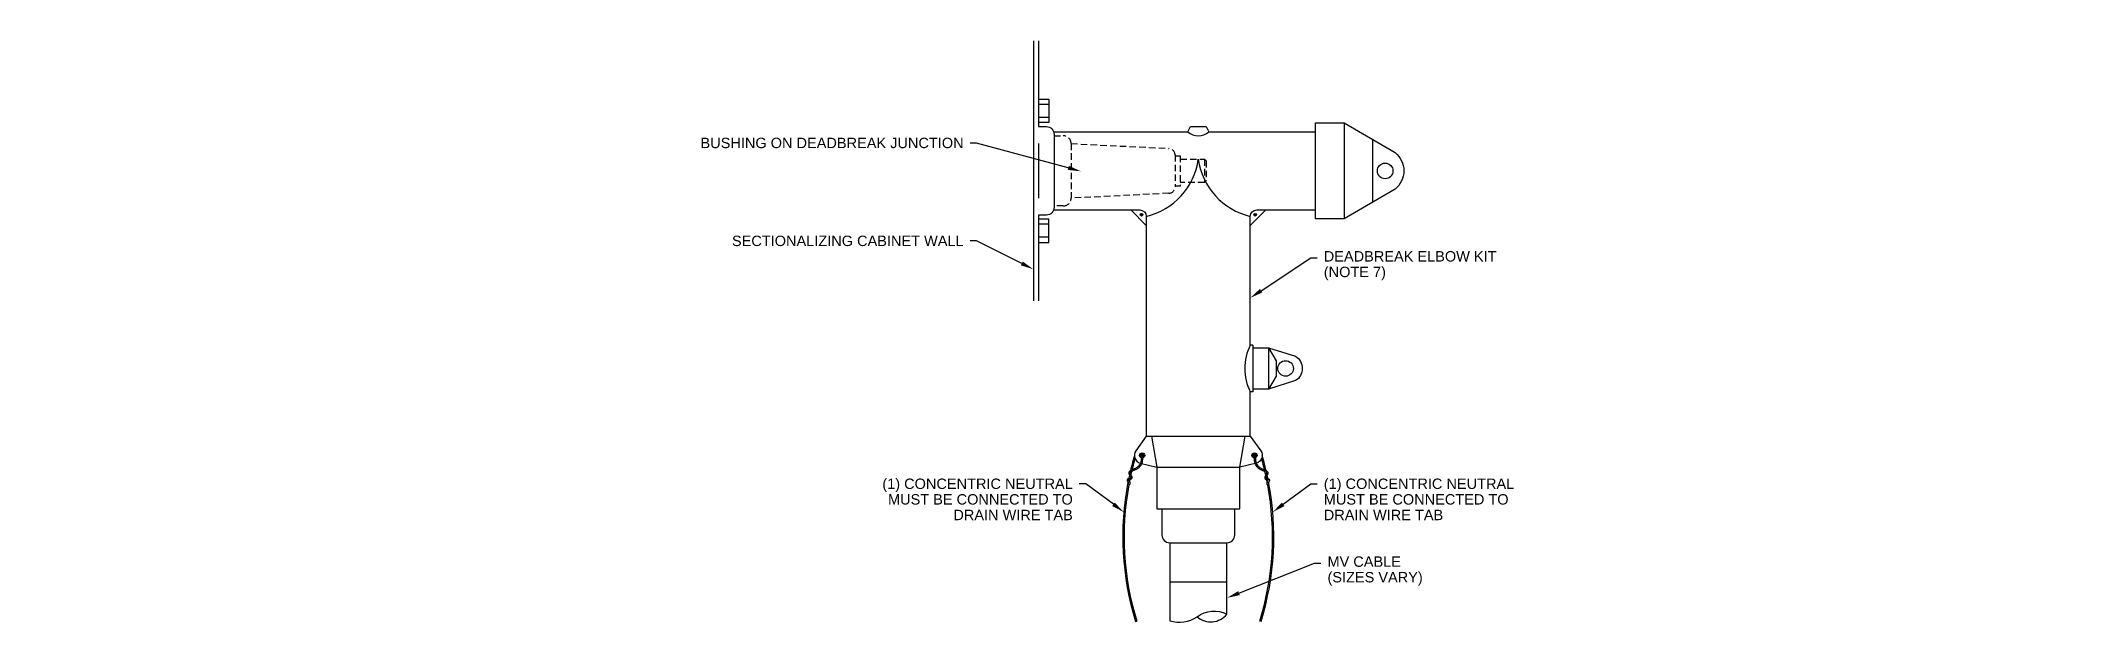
# Model space of a CAD drawing. Header units: feet. Extents: x -208 to 2089, y -974 to 342.
# Drawn here: x 53.6 to 132.2, y -849.6 to -827.2 of the extents above; entities that cross this region are included whole.
import ezdxf
from ezdxf import colors
from ezdxf.entities.mleader import LeaderData, LeaderLine
from ezdxf.math import Vec2, Vec3

# ---------------------------------------------------------------- set-up
doc = ezdxf.new("R2010")
doc.units = ezdxf.units.FT
doc.header["$MEASUREMENT"] = 0
doc.linetypes.add('DASHED2', pattern=[0.375, 0.25, -0.125])
doc.layers.add('TEXT', color=1, linetype='Continuous')
doc.styles.add('NEI-A', font='arial.ttf', dxfattribs={"height": 0.1})

msp = doc.modelspace()

# ---------------------------------------------------------------- hatches: boundary and pattern name
h = msp.add_hatch(color=256)
h.dxf.hatch_style = 1
edge = h.paths.add_edge_path()
edge.add_arc((95.97589, -833.93363), 0.05, 0, 360)
h = msp.add_hatch(color=256)
h.dxf.hatch_style = 1
edge = h.paths.add_edge_path()
edge.add_arc((100.34912, -833.93363), 0.05, 0, 360)
h = msp.add_hatch(color=256)
h.dxf.hatch_style = 1
edge = h.paths.add_edge_path()
edge.add_arc((96.00326, -843.19351), 0.1, 0, 360)
h = msp.add_hatch(color=256)
h.dxf.hatch_style = 1
edge = h.paths.add_edge_path()
edge.add_arc((100.32175, -843.19351), 0.1, 0, 360)

# ---------------------------------------------------------------- linework, layer by layer
msp.add_line((97.0625, -846.54702), (97.0625, -849.54702))
for points in [[(91.81862, -827.24702), (91.81862, -837.24702)], [(92.01862, -827.24702), (92.01862, -830.54702)], [(92.01862, -829.49158), (92.41862, -829.49158), (92.41862, -830.39158), (92.01862, -830.39158)], [(92.41862, -829.69158), (92.01862, -829.69158)], [(92.41862, -830.19158), (92.01862, -830.19158)], [(97.7625, -830.74702), (97.8625, -830.54702), (98.4625, -830.54702), (98.5625, -830.74702)], [(92.01862, -831.19702), (92.01862, -833.29702)], [(92.60147, -830.74702), (97.7625, -830.74702)], [(98.5625, -830.74702), (102.66862, -830.74702)], [(104.86862, -831.04037), (104.86862, -833.45368)], [(95.5625, -833.74702), (96.1625, -834.34702)], [(100.7625, -833.74702), (100.1625, -834.34702)], [(92.01862, -833.94702), (92.01862, -837.24702)], [(92.01862, -835.00246), (92.41862, -835.00246), (92.41862, -834.10246), (92.01862, -834.10246)], [(92.41862, -834.30246), (92.01862, -834.30246)], [(92.41862, -834.80246), (92.01862, -834.80246)], [(100.2625, -838.94702), (100.2625, -840.74702), (100.1625, -840.74702)], [(100.2625, -838.94702), (100.1625, -838.94702)], [(100.2625, -839.04702), (100.8625, -839.04702), (100.8625, -840.64702), (100.2625, -840.64702)], [(100.8625, -839.04702), (101.1625, -839.54702), (101.1625, -840.14702), (100.8625, -840.64702)], [(96.3625, -842.44702), (96.5625, -843.64702), (99.7625, -843.64702), (99.9625, -842.44702)], [(95.55245, -843.78127), (95.54973, -843.78311), (95.54097, -843.78907), (95.53217, -843.79523), (95.52358, -843.80159), (95.51542, -843.80821), (95.50791, -843.81509), (95.50127, -843.82228), (95.49575, -843.8298), (95.49155, -843.83768), (95.48884, -843.84593), (95.4875, -843.8545), (95.48735, -843.86331), (95.48819, -843.87229), (95.48985, -843.88136), (95.49213, -843.89046), (95.49485, -843.8995), (95.49783, -843.90841), (95.50091, -843.91713), (95.50405, -843.92562), (95.50724, -843.93386), (95.51049, -843.94182), (95.51379, -843.94948), (95.51713, -843.95681), (95.5205, -843.96378), (95.5239, -843.97038), (95.52733, -843.97658), (95.53073, -843.98239), (95.53406, -843.98784), (95.53728, -843.99293), (95.54034, -843.9977), (95.54319, -844.00215), (95.54579, -844.00632), (95.54808, -844.0102), (95.55005, -844.01384), (95.55169, -844.01726), (95.55302, -844.02053), (95.55407, -844.02367), (95.55486, -844.02674), (95.55541, -844.02978), (95.55574, -844.03285), (95.55586, -844.03598), (95.55581, -844.0392), (95.55559, -844.04249), (95.5552, -844.04579), (95.55465, -844.04906), (95.55394, -844.05225), (95.55309, -844.05531), (95.5521, -844.0582), (95.55097, -844.06085), (95.5497, -844.06325), (95.54824, -844.06542), (95.54653, -844.06739), (95.54449, -844.06922), (95.54208, -844.07094), (95.53922, -844.07259)], [(95.96419, -843.28556), (95.96421, -843.34238), (95.95939, -843.39415), (95.95017, -843.44112), (95.937, -843.48353), (95.92033, -843.52161), (95.9006, -843.55562), (95.87827, -843.58578), (95.85377, -843.61234), (95.82758, -843.63555), (95.80028, -843.65573), (95.77247, -843.6732), (95.74474, -843.68828), (95.71768, -843.70129), (95.69191, -843.71257), (95.66802, -843.72243), (95.6466, -843.73119), (95.6281, -843.73916), (95.61225, -843.74647), (95.61207, -843.74655)], [(96.5625, -843.64702), (96.5625, -845.24702), (99.7625, -845.24702), (99.7625, -843.64702)], [(100.36082, -843.28556), (100.3608, -843.34238), (100.36562, -843.39415), (100.37484, -843.44112), (100.38801, -843.48353), (100.40468, -843.52161), (100.42441, -843.55562), (100.44674, -843.58578), (100.47124, -843.61234), (100.49742, -843.63555), (100.52472, -843.65573), (100.55254, -843.6732), (100.58027, -843.68828), (100.60733, -843.70129), (100.6331, -843.71257), (100.65699, -843.72243), (100.67841, -843.73119), (100.69691, -843.73916), (100.71276, -843.74647), (100.71294, -843.74655)], [(100.77255, -843.78127), (100.77528, -843.78311), (100.78404, -843.78907), (100.79283, -843.79523), (100.80143, -843.80159), (100.80959, -843.80821), (100.8171, -843.81509), (100.82373, -843.82228), (100.82926, -843.8298), (100.83346, -843.83768), (100.83617, -843.84593), (100.83751, -843.8545), (100.83766, -843.86331), (100.83682, -843.87229), (100.83516, -843.88136), (100.83288, -843.89046), (100.83015, -843.8995), (100.82718, -843.90841), (100.8241, -843.91713), (100.82096, -843.92562), (100.81776, -843.93386), (100.81451, -843.94182), (100.81122, -843.94948), (100.80788, -843.95681), (100.80451, -843.96378), (100.80111, -843.97038), (100.79768, -843.97658), (100.79428, -843.98239), (100.79095, -843.98784), (100.78773, -843.99293), (100.78467, -843.9977), (100.78182, -844.00215), (100.77922, -844.00632), (100.77692, -844.0102), (100.77496, -844.01384), (100.77332, -844.01726), (100.77199, -844.02053), (100.77094, -844.02367), (100.77015, -844.02674), (100.7696, -844.02978), (100.76927, -844.03285), (100.76914, -844.03598), (100.7692, -844.0392), (100.76942, -844.04249), (100.76981, -844.04579), (100.77036, -844.04906), (100.77107, -844.05225), (100.77192, -844.05531), (100.77291, -844.0582), (100.77404, -844.06085), (100.77531, -844.06325), (100.77677, -844.06542), (100.77848, -844.06739), (100.78052, -844.06922), (100.78293, -844.07094), (100.78579, -844.07259)], [(95.48579, -844.08408), (95.46976, -844.08589), (95.46507, -844.08739), (95.46072, -844.08895), (95.4567, -844.09062), (95.45301, -844.09248), (95.44961, -844.09459), (95.44649, -844.09703), (95.44364, -844.09986), (95.44104, -844.10314), (95.4387, -844.10683), (95.43661, -844.11092), (95.43477, -844.11535), (95.43319, -844.1201), (95.43187, -844.12512), (95.43081, -844.13038), (95.43, -844.13584), (95.42947, -844.14147), (95.42921, -844.1472), (95.42924, -844.15299), (95.42957, -844.15877), (95.43022, -844.16449), (95.4312, -844.17009), (95.43252, -844.17552), (95.4342, -844.18072), (95.43624, -844.18565), (95.43857, -844.19034), (95.44112, -844.19483), (95.44381, -844.19916), (95.44656, -844.20337), (95.44931, -844.20752), (95.45196, -844.21163), (95.45445, -844.21576), (95.45672, -844.21994), (95.45873, -844.22418), (95.46051, -844.2285), (95.46204, -844.23289), (95.46332, -844.23736), (95.46435, -844.24193), (95.46514, -844.2466), (95.46567, -844.25137), (95.46592, -844.25626), (95.46576, -844.26132), (95.46503, -844.2666), (95.46356, -844.27216), (95.46119, -844.27806), (95.45776, -844.28434), (95.45311, -844.29107), (95.44708, -844.2983)], [(95.44708, -844.2983), (95.4992, -844.33552)], [(100.87792, -844.2983), (100.82581, -844.33552)], [(100.83922, -844.08408), (100.85525, -844.08589), (100.85994, -844.08739), (100.86429, -844.08895), (100.8683, -844.09062), (100.872, -844.09248), (100.8754, -844.09459), (100.87852, -844.09703), (100.88137, -844.09986), (100.88396, -844.10314), (100.88631, -844.10683), (100.8884, -844.11092), (100.89024, -844.11535), (100.89182, -844.1201), (100.89314, -844.12512), (100.8942, -844.13038), (100.895, -844.13584), (100.89554, -844.14147), (100.8958, -844.1472), (100.89577, -844.15299), (100.89544, -844.15877), (100.89479, -844.16449), (100.89381, -844.17009), (100.89249, -844.17552), (100.89081, -844.18072), (100.88877, -844.18565), (100.88644, -844.19034), (100.88389, -844.19483), (100.8812, -844.19916), (100.87844, -844.20337), (100.8757, -844.20752), (100.87305, -844.21163), (100.87055, -844.21576), (100.86829, -844.21994), (100.86628, -844.22418), (100.8645, -844.2285), (100.86297, -844.23289), (100.86169, -844.23736), (100.86066, -844.24193), (100.85987, -844.2466), (100.85934, -844.25137), (100.85908, -844.25626), (100.85924, -844.26132), (100.85998, -844.2666), (100.86145, -844.27216), (100.86382, -844.27806), (100.86725, -844.28434), (100.87189, -844.29107), (100.87792, -844.2983)], [(99.2625, -849.29762), (99.2625, -846.54702)], [(97.0625, -848.04702), (99.2625, -848.04702)], [(95.74961, -849.58419), (95.7974, -849.56948)], [(100.5754, -849.58419), (100.52761, -849.56948)]]:
    msp.add_lwpolyline(points)
for points in [[(92.01862, -830.54702), (92.31862, -830.54702, -0.41421356), (92.61862, -830.84702), (92.61862, -833.64702, -0.41421356), (92.31862, -833.94702), (92.01862, -833.94702)], [(103.76862, -830.39702), (105.73271, -831.54573, -0.47899758), (105.73271, -832.94831), (103.76862, -834.09702)], [(92.60147, -833.74702), (95.9125, -833.74702, -0.41421356), (96.1625, -833.99702), (96.1625, -842.44702), (100.1625, -842.44702), (100.1625, -840.74702)], [(100.1625, -838.94702), (100.1625, -833.99702, -0.41421356), (100.4125, -833.74702), (102.66862, -833.74702)], [(100.8625, -839.04702), (101.90076, -839.37861, -0.55879519), (101.90076, -840.31543), (100.8625, -840.64702)], [(96.1625, -842.44702), (95.75807, -843.02064, 0.52484359), (95.92857, -843.48406), (96.5625, -843.64702)], [(100.1625, -842.44702), (100.56694, -843.02064, -0.52484359), (100.39644, -843.48406), (99.7625, -843.64702)], [(95.5328, -843.86647), (95.53522, -843.87776), (95.53773, -843.88654), (95.54223, -843.89731), (95.54627, -843.90664), (95.54964, -843.91364), (95.55319, -843.9203), (95.56268, -843.93605), (95.56531, -843.94157), (95.56803, -843.94685), (95.5708, -843.95187), (95.57363, -843.95671), (95.57652, -843.96144), (95.57946, -843.96608), (95.58242, -843.9707, -0.00027288), (95.58245, -843.97074), (95.5853, -843.9752, -0.00281675), (95.5856, -843.97568), (95.5882, -843.97984, -0.0060236), (95.58882, -843.98087), (95.59112, -843.98475, -0.00969883), (95.59208, -843.98644), (95.59404, -843.99008, -0.01226707), (95.59515, -843.99226), (95.59679, -843.99569, -0.01445122), (95.59796, -843.99833), (95.5993, -844.00159, -0.01640777), (95.60044, -844.00467), (95.60149, -844.00781, -0.01781759), (95.6025, -844.01123), (95.60329, -844.0143, -0.01837107), (95.60407, -844.01789), (95.60462, -844.02093, -0.0178833), (95.60513, -844.02447), (95.60545, -844.02753, -0.01638049), (95.60569, -844.0308), (95.60582, -844.03393, -0.01430511), (95.60586, -844.03679), (95.60581, -844.04001, -0.01297687), (95.6057, -844.04261), (95.60547, -844.04589, -0.01236758), (95.60524, -844.04836), (95.60485, -844.05166, -0.01225713), (95.6045, -844.05409), (95.60395, -844.05736, -0.01263196), (95.60347, -844.05984), (95.60277, -844.06303, -0.01353537), (95.60211, -844.06565), (95.60126, -844.06871, -0.01507606), (95.60037, -844.07159), (95.59937, -844.07447, -0.01744986), (95.59812, -844.07773), (95.597, -844.08039, -0.02127299), (95.59517, -844.08423), (95.5939, -844.08663, -0.02669298), (95.59116, -844.0912), (95.5897, -844.09337, -0.03047311), (95.58599, -844.0982), (95.58428, -844.10018, -0.03098749), (95.57994, -844.10459), (95.5779, -844.10642, -0.02828077), (95.57349, -844.10995), (95.57108, -844.11167, -0.02359096), (95.56711, -844.11422), (95.56425, -844.11587, -0.01838766), (95.561, -844.1176), (95.55764, -844.11923, -0.01363948), (95.55515, -844.12035), (95.55122, -844.12199, -0.00964519), (95.54942, -844.1227), (95.54489, -844.1244, -0.00651685), (95.54366, -844.12484), (95.53861, -844.12658, -0.00448512), (95.53776, -844.12686), (95.53234, -844.12862, -0.00311199), (95.53175, -844.12881), (95.52743, -844.13015, -0.00209704)], [(96.01419, -843.28554), (96.01421, -843.34236, -0.02332165), (96.01399, -843.34701), (96.00917, -843.39879, -0.02524326), (96.00845, -843.40378), (95.99923, -843.45075, -0.02682882), (95.99792, -843.45595), (95.98475, -843.49836, -0.02788977), (95.9828, -843.50358), (95.96613, -843.54166, -0.02827833), (95.96358, -843.5467), (95.94385, -843.58071, -0.02793313), (95.94078, -843.58537), (95.91845, -843.61553, -0.02689998), (95.91502, -843.61968), (95.89052, -843.64624, -0.02512144), (95.88694, -843.64975), (95.86075, -843.67297, -0.0222099), (95.8573, -843.67576), (95.83, -843.69594, -0.01895621), (95.82687, -843.69808), (95.79906, -843.71554, -0.01568053), (95.79635, -843.71713), (95.76862, -843.73221, -0.01239706), (95.76641, -843.73334), (95.73936, -843.74635, -0.00900577), (95.73772, -843.7471), (95.71195, -843.75838, -0.00526515), (95.71098, -843.75879), (95.68709, -843.76865, -0.00069673), (95.68696, -843.7687), (95.66597, -843.77729), (95.64854, -843.7848), (95.63424, -843.79145), (95.62264, -843.79737), (95.61337, -843.80266), (95.60596, -843.80743), (95.59984, -843.81192), (95.59586, -843.81522)], [(100.31082, -843.28554), (100.3108, -843.34236, 0.02332165), (100.31101, -843.34701), (100.31584, -843.39879, 0.02524326), (100.31656, -843.40378), (100.32578, -843.45075, 0.02682882), (100.32709, -843.45595), (100.34026, -843.49836, 0.02788977), (100.3422, -843.50358), (100.35888, -843.54166, 0.02827833), (100.36143, -843.5467), (100.38116, -843.58071, 0.02793313), (100.38423, -843.58537), (100.40656, -843.61553, 0.02689998), (100.40999, -843.61968), (100.43448, -843.64624, 0.02512144), (100.43807, -843.64975), (100.46425, -843.67297, 0.0222099), (100.4677, -843.67576), (100.495, -843.69594, 0.01895621), (100.49813, -843.69808), (100.52595, -843.71554, 0.01568053), (100.52866, -843.71713), (100.55639, -843.73221, 0.01239706), (100.5586, -843.73334), (100.58565, -843.74635, 0.00900577), (100.58729, -843.7471), (100.61306, -843.75838, 0.00526515), (100.61403, -843.75879), (100.63792, -843.76865, 0.00069673), (100.63805, -843.7687), (100.65904, -843.77729), (100.67647, -843.7848), (100.69077, -843.79145), (100.70236, -843.79737), (100.71164, -843.80266), (100.71905, -843.80743), (100.72517, -843.81192), (100.72914, -843.81522)], [(100.79221, -843.86647), (100.78979, -843.87776), (100.78728, -843.88654), (100.78278, -843.89731), (100.77874, -843.90664), (100.77536, -843.91364), (100.77182, -843.9203), (100.76233, -843.93605), (100.7597, -843.94157), (100.75698, -843.94685), (100.75421, -843.95187), (100.75138, -843.95671), (100.74849, -843.96144), (100.74555, -843.96608), (100.74259, -843.9707, 0.00027288), (100.74256, -843.97074), (100.73971, -843.9752, 0.00281675), (100.73941, -843.97568), (100.73681, -843.97984, 0.0060236), (100.73618, -843.98087), (100.73389, -843.98475, 0.00969883), (100.73293, -843.98644), (100.73097, -843.99008, 0.01226707), (100.72985, -843.99226), (100.72822, -843.99569, 0.01445122), (100.72705, -843.99833), (100.72571, -844.00159, 0.01640777), (100.72457, -844.00467), (100.72352, -844.00781, 0.01781759), (100.72251, -844.01123), (100.72172, -844.0143, 0.01837107), (100.72094, -844.01789), (100.72039, -844.02093, 0.0178833), (100.71988, -844.02447), (100.71956, -844.02753, 0.01638049), (100.71931, -844.0308), (100.71919, -844.03393, 0.01430511), (100.71915, -844.03679), (100.7192, -844.04001, 0.01297687), (100.71931, -844.04261), (100.71954, -844.04589, 0.01236758), (100.71977, -844.04836), (100.72016, -844.05166, 0.01225713), (100.7205, -844.05409), (100.72105, -844.05736, 0.01263196), (100.72154, -844.05984), (100.72224, -844.06303, 0.01353537), (100.7229, -844.06565), (100.72375, -844.06871, 0.01507606), (100.72464, -844.07159), (100.72563, -844.07447, 0.01744986), (100.72688, -844.07773), (100.72801, -844.08039, 0.02127299), (100.72984, -844.08423), (100.73111, -844.08663, 0.02669298), (100.73385, -844.0912), (100.73531, -844.09337, 0.03047311), (100.73902, -844.0982), (100.74073, -844.10018, 0.03098749), (100.74507, -844.10459), (100.74711, -844.10642, 0.02828077), (100.75152, -844.10995), (100.75393, -844.11167, 0.02359096), (100.7579, -844.11422), (100.76076, -844.11587, 0.01838766), (100.764, -844.1176), (100.76737, -844.11923, 0.01363948), (100.76986, -844.12035), (100.77379, -844.12199, 0.00964519), (100.77559, -844.1227), (100.78012, -844.1244, 0.00651685), (100.78135, -844.12484), (100.78639, -844.12658, 0.00448512), (100.78724, -844.12686), (100.79267, -844.12862, 0.00311199), (100.79326, -844.12881), (100.79758, -844.13015, 0.00209704)], [(95.47275, -844.14851), (95.48291, -844.15883, -0.08880147), (95.51559, -844.20365), (95.51761, -844.20789, -0.01344956), (95.5187, -844.21035), (95.52047, -844.21466, -0.01380397), (95.52145, -844.21724), (95.52298, -844.22164, -0.01402308), (95.52383, -844.22431), (95.52511, -844.22878, -0.01409692), (95.52581, -844.23151), (95.52684, -844.23608, -0.01402295), (95.52738, -844.23883), (95.52817, -844.2435, -0.01380639), (95.52855, -844.24623), (95.52908, -844.251, -0.0148423), (95.52932, -844.25396), (95.52958, -844.25885, -0.02085698), (95.52962, -844.26302), (95.52946, -844.26808, -0.02666419), (95.52901, -844.27339), (95.52828, -844.27868, -0.03011161), (95.52709, -844.28457), (95.52562, -844.29014, -0.03088338), (95.52368, -844.29599), (95.52131, -844.30189, -0.0293354), (95.51881, -844.30719), (95.51538, -844.31348, -0.02630927), (95.51262, -844.31795), (95.50797, -844.32468, -0.02269406), (95.50523, -844.32829), (95.4992, -844.33552)], [(100.85226, -844.14851), (100.8421, -844.15883, 0.08880147), (100.80942, -844.20365), (100.8074, -844.20789, 0.01344956), (100.80631, -844.21035), (100.80454, -844.21466, 0.01380397), (100.80356, -844.21724), (100.80203, -844.22164, 0.01402308), (100.80118, -844.22431), (100.7999, -844.22878, 0.01409692), (100.7992, -844.23151), (100.79817, -844.23608, 0.01402295), (100.79763, -844.23883), (100.79684, -844.2435, 0.01380639), (100.79646, -844.24623), (100.79593, -844.251, 0.0148423), (100.79568, -844.25396), (100.79543, -844.25885, 0.02085698), (100.79539, -844.26302), (100.79555, -844.26808, 0.02666419), (100.796, -844.27339), (100.79673, -844.27868, 0.03011161), (100.79792, -844.28457), (100.79939, -844.29014, 0.03088338), (100.80133, -844.29599), (100.8037, -844.30189, 0.0293354), (100.8062, -844.30719), (100.80963, -844.31348, 0.02630927), (100.81239, -844.31795), (100.81703, -844.32468, 0.02269406), (100.81978, -844.32829), (100.82581, -844.33552)], [(96.7625, -845.24702), (96.7625, -846.24702, 0.41421356), (97.0625, -846.54702), (99.2625, -846.54702, 0.41421356), (99.5625, -846.24702), (99.5625, -845.24702)], [(97.0625, -849.54702, 0.225799), (98.11811, -849.39609, -0.28712315), (99.2625, -849.29762, -0.33356335)]]:
    msp.add_lwpolyline(points, format="xyb")
msp.add_lwpolyline([(102.66862, -830.39702), (103.76862, -830.39702), (103.76862, -834.09702), (102.66862, -834.09702)], close=True)
at = {"linetype": 'DASHED2'}
for points in [[(92.61862, -830.89702), (92.96862, -830.89702, -0.41421356), (93.26862, -831.19702), (93.26862, -833.29702, -0.41421356), (92.96862, -833.59702), (92.61862, -833.59702)], [(93.26862, -831.19702), (97.03111, -831.38515, -0.39965564), (97.26862, -831.63483), (97.26862, -832.85921, -0.39965564), (97.03111, -833.1089), (93.26862, -833.29702)]]:
    msp.add_lwpolyline(points, format="xyb", dxfattribs=at)
for points in [[(97.26862, -831.66253), (97.46862, -831.66253), (97.46862, -832.83152), (97.26862, -832.83152)], [(97.46862, -831.79702), (98.39862, -831.79702), (98.46862, -831.86702), (98.46862, -832.62702), (98.39862, -832.69702), (97.46862, -832.69702)], [(98.39862, -831.79702), (98.39862, -832.69702)]]:
    msp.add_lwpolyline(points, dxfattribs=at)
for centre, radius in [((105.34958, -832.24702), 0.3), ((95.97589, -833.93363), 0.05), ((100.34912, -833.93363), 0.05), ((101.52079, -839.84702), 0.3), ((96.00326, -843.19351), 0.1), ((100.32175, -843.19351), 0.1)]:
    msp.add_circle(centre, radius)
for centre, radius, start, end in [((98.1625, -830.29209), 0.60577, 228.676259, 311.323741), ((95.5573, -831.43775), 2.62986, 283.3045733, 352.1480487), ((100.76771, -831.43775), 2.62986, 187.8519513, 256.6954267), ((101.99828, -839.84702), 2.04453, 153.8833655, 206.1166345), ((106.35852, -846.31894), 11.10004, 163.7198024, 167.2356242), ((89.96649, -846.31894), 11.10004, 12.7643758, 16.2801976), ((106.35852, -846.31894), 11.10004, 167.6787839, 168.724139), ((106.35852, -846.31894), 11.05004, 164.1929502, 167.5899692), ((89.96649, -846.31894), 11.05004, 12.4100308, 15.8070498), ((89.96649, -846.31894), 11.10004, 11.275861, 12.3212161), ((106.35852, -846.31894), 11.10004, 169.1158332, 197.1075466), ((106.35852, -846.31894), 11.05004, 169.6222344, 197.1075466), ((106.35852, -846.31894), 11.05004, 167.971137, 168.9430621), ((89.96649, -846.31894), 11.05004, 342.8924534, 10.3777656), ((89.96649, -846.31894), 11.10004, 342.8924534, 10.8841668), ((89.96649, -846.31894), 11.05004, 11.0569379, 12.028863), ((98.64274, -848.794), 0.79859, 228.9330042, 320.9028293)]:
    msp.add_arc(centre, radius, start, end)

# ---------------------------------------------------------------- leaders
at = {"layer": 'TEXT'}
ml = msp.add_multileader_mtext('Standard', dxfattribs=at)
ml.set_content('BUSHING ON DEADBREAK JUNCTION', color=256, style='NEI-A')
ml.set_leader_properties()
ml.build(insert=Vec2(0, 0))
ml.multileader.update_dxf_attribs({"dogleg_length": 0.0625, "arrow_head_size": 0.5, "scale": 4})
ctx = ml.context
ctx.base_point, ctx.scale, ctx.char_height, ctx.arrow_head_size, ctx.landing_gap_size, ctx.plane_origin = Vec3(81.78716, -831.17626), 4, 0.4, 0.5, 0.25, Vec3(154.89924, -880.94405)
ctx.text_align_type = 2
notes = []
notes.append((ctx, [(0, (1, 1, 0), (89.63675, -831.17626), (-1, 0), 0.25, [(0, [(93.64533, -832.26309)], 0, [])])]))
ctx.mtext.insert, ctx.mtext.width, ctx.mtext.alignment, ctx.mtext.line_spacing_factor, ctx.mtext.flow_direction = Vec3(89.13675, -830.97285), 8.8725322, 3, 0.9, 5
ml = msp.add_multileader_mtext('Standard', dxfattribs=at)
ml.set_content('SECTIONALIZING CABINET WALL', color=256, style='NEI-A')
ml.set_leader_properties()
ml.build(insert=Vec2(0, 0))
ml.multileader.update_dxf_attribs({"dogleg_length": 0.0625, "arrow_head_size": 0.5, "scale": 4})
ctx = ml.context
ctx.base_point, ctx.scale, ctx.char_height, ctx.arrow_head_size, ctx.landing_gap_size, ctx.plane_origin = Vec3(84.28948, -834.94267), 4, 0.4, 0.5, 0.25, Vec3(154.89924, -884.71047)
ctx.text_align_type = 2
notes.append((ctx, [(0, (1, 1, 0), (89.63675, -834.94267), (-1, 0), 0.25, [(0, [(91.81862, -836.0295)], 0, [])])]))
ctx.mtext.insert, ctx.mtext.width, ctx.mtext.alignment, ctx.mtext.line_spacing_factor, ctx.mtext.flow_direction = Vec3(89.13675, -834.73926), 4.3120491, 3, 0.9, 5
ml = msp.add_multileader_mtext('Standard', dxfattribs=at)
ml.set_content('DEADBREAK ELBOW KIT\\P(NOTE 7)', color=256, style='NEI-A')
ml.set_leader_properties()
ml.build(insert=Vec2(0, 0))
ml.multileader.update_dxf_attribs({"dogleg_length": 0.0625, "arrow_head_size": 0.5, "scale": 4})
ctx = ml.context
ctx.base_point, ctx.scale, ctx.char_height, ctx.arrow_head_size, ctx.landing_gap_size, ctx.plane_origin = Vec3(102.73854, -835.59292), 4, 0.4, 0.5, 0.25, Vec3(37.22605, -885.36071)
notes.append((ctx, [(0, (1, 1, 0), (102.48854, -835.59292), (1, 0), 0.25, [(0, [(100.1625, -837.13089)], 0, [])])]))
ctx.mtext.insert, ctx.mtext.width, ctx.mtext.line_spacing_factor, ctx.mtext.flow_direction = Vec3(102.98854, -835.33412), 6.6378336, 0.9, 5
ml = msp.add_multileader_mtext('Standard', dxfattribs=at)
ml.set_content('(1) CONCENTRIC NEUTRAL\\PMUST BE CONNECTED TO\\PDRAIN WIRE TAB', color=256, style='NEI-A')
ml.set_leader_properties()
ml.build(insert=Vec2(0, 0))
ml.multileader.update_dxf_attribs({"dogleg_length": 0.0625, "arrow_head_size": 0.5, "scale": 4})
ctx = ml.context
ctx.base_point, ctx.scale, ctx.char_height, ctx.arrow_head_size, ctx.landing_gap_size, ctx.plane_origin = Vec3(85.81335, -844.28132), 4, 0.4, 0.5, 0.25, Vec3(159.09896, -894.04912)
ctx.text_align_type = 2
notes.append((ctx, [(0, (1, 1, 0), (93.83647, -844.28132), (-1, 0), 0.25, [(0, [(95.29911, -845.37013)], 0, [])])]))
ctx.mtext.insert, ctx.mtext.width, ctx.mtext.alignment, ctx.mtext.line_spacing_factor, ctx.mtext.flow_direction = Vec3(93.33647, -844.08119), 7.3109577, 3, 0.9, 5
ml = msp.add_multileader_mtext('Standard', dxfattribs=at)
ml.set_content('(1) CONCENTRIC NEUTRAL\\PMUST BE CONNECTED TO\\PDRAIN WIRE TAB', color=256, style='NEI-A')
ml.set_leader_properties()
ml.build(insert=Vec2(0, 0))
ml.multileader.update_dxf_attribs({"dogleg_length": 0.0625, "arrow_head_size": 0.5, "scale": 4})
ctx = ml.context
ctx.base_point, ctx.scale, ctx.char_height, ctx.arrow_head_size, ctx.landing_gap_size, ctx.plane_origin = Vec3(102.73854, -844.28132), 4, 0.4, 0.5, 0.25, Vec3(37.22605, -894.04912)
notes.append((ctx, [(0, (1, 1, 0), (102.48854, -844.28132), (1, 0), 0.25, [(0, [(101.0259, -845.37013)], 0, [])])]))
ctx.mtext.insert, ctx.mtext.width, ctx.mtext.line_spacing_factor, ctx.mtext.flow_direction = Vec3(102.98854, -844.08119), 7.3109577, 0.9, 5
ml = msp.add_multileader_mtext('Standard', dxfattribs=at)
ml.set_content('MV CABLE\\P(SIZES VARY)', color=256, style='NEI-A')
ml.set_leader_properties()
ml.build(insert=Vec2(0, 0))
ml.multileader.update_dxf_attribs({"dogleg_length": 0.0625, "arrow_head_size": 0.5, "scale": 4})
ctx = ml.context
ctx.base_point, ctx.scale, ctx.char_height, ctx.arrow_head_size, ctx.landing_gap_size, ctx.plane_origin = Vec3(102.8812, -847.33376), 4, 0.4, 0.5, 0.25, Vec3(36.49626, -897.71125)
notes.append((ctx, [(0, (1, 1, 0), (102.6312, -847.33376), (1, 0), 0.25, [(0, [(99.2625, -848.67232)], 0, [])])]))
ctx.mtext.insert, ctx.mtext.width, ctx.mtext.line_spacing_factor, ctx.mtext.flow_direction = Vec3(103.1312, -847.07496), 3.6476562, 0.9, 5
for ctx, leaders in notes:
    for number, flags, end, landing, length, lines in leaders:
        leader = LeaderData()
        leader.index, (leader.has_last_leader_line, leader.has_dogleg_vector, leader.attachment_direction) = number, flags
        leader.last_leader_point, leader.dogleg_vector, leader.dogleg_length = Vec3(end), Vec3(landing), length
        for number, points, colour, breaks in lines:
            line = LeaderLine()
            line.index, line.vertices, line.color, line.breaks = number, Vec3.list(points), colors.encode_raw_color(colour), breaks
            leader.lines.append(line)
        ctx.leaders.append(leader)

doc.saveas('drawing.dxf')
